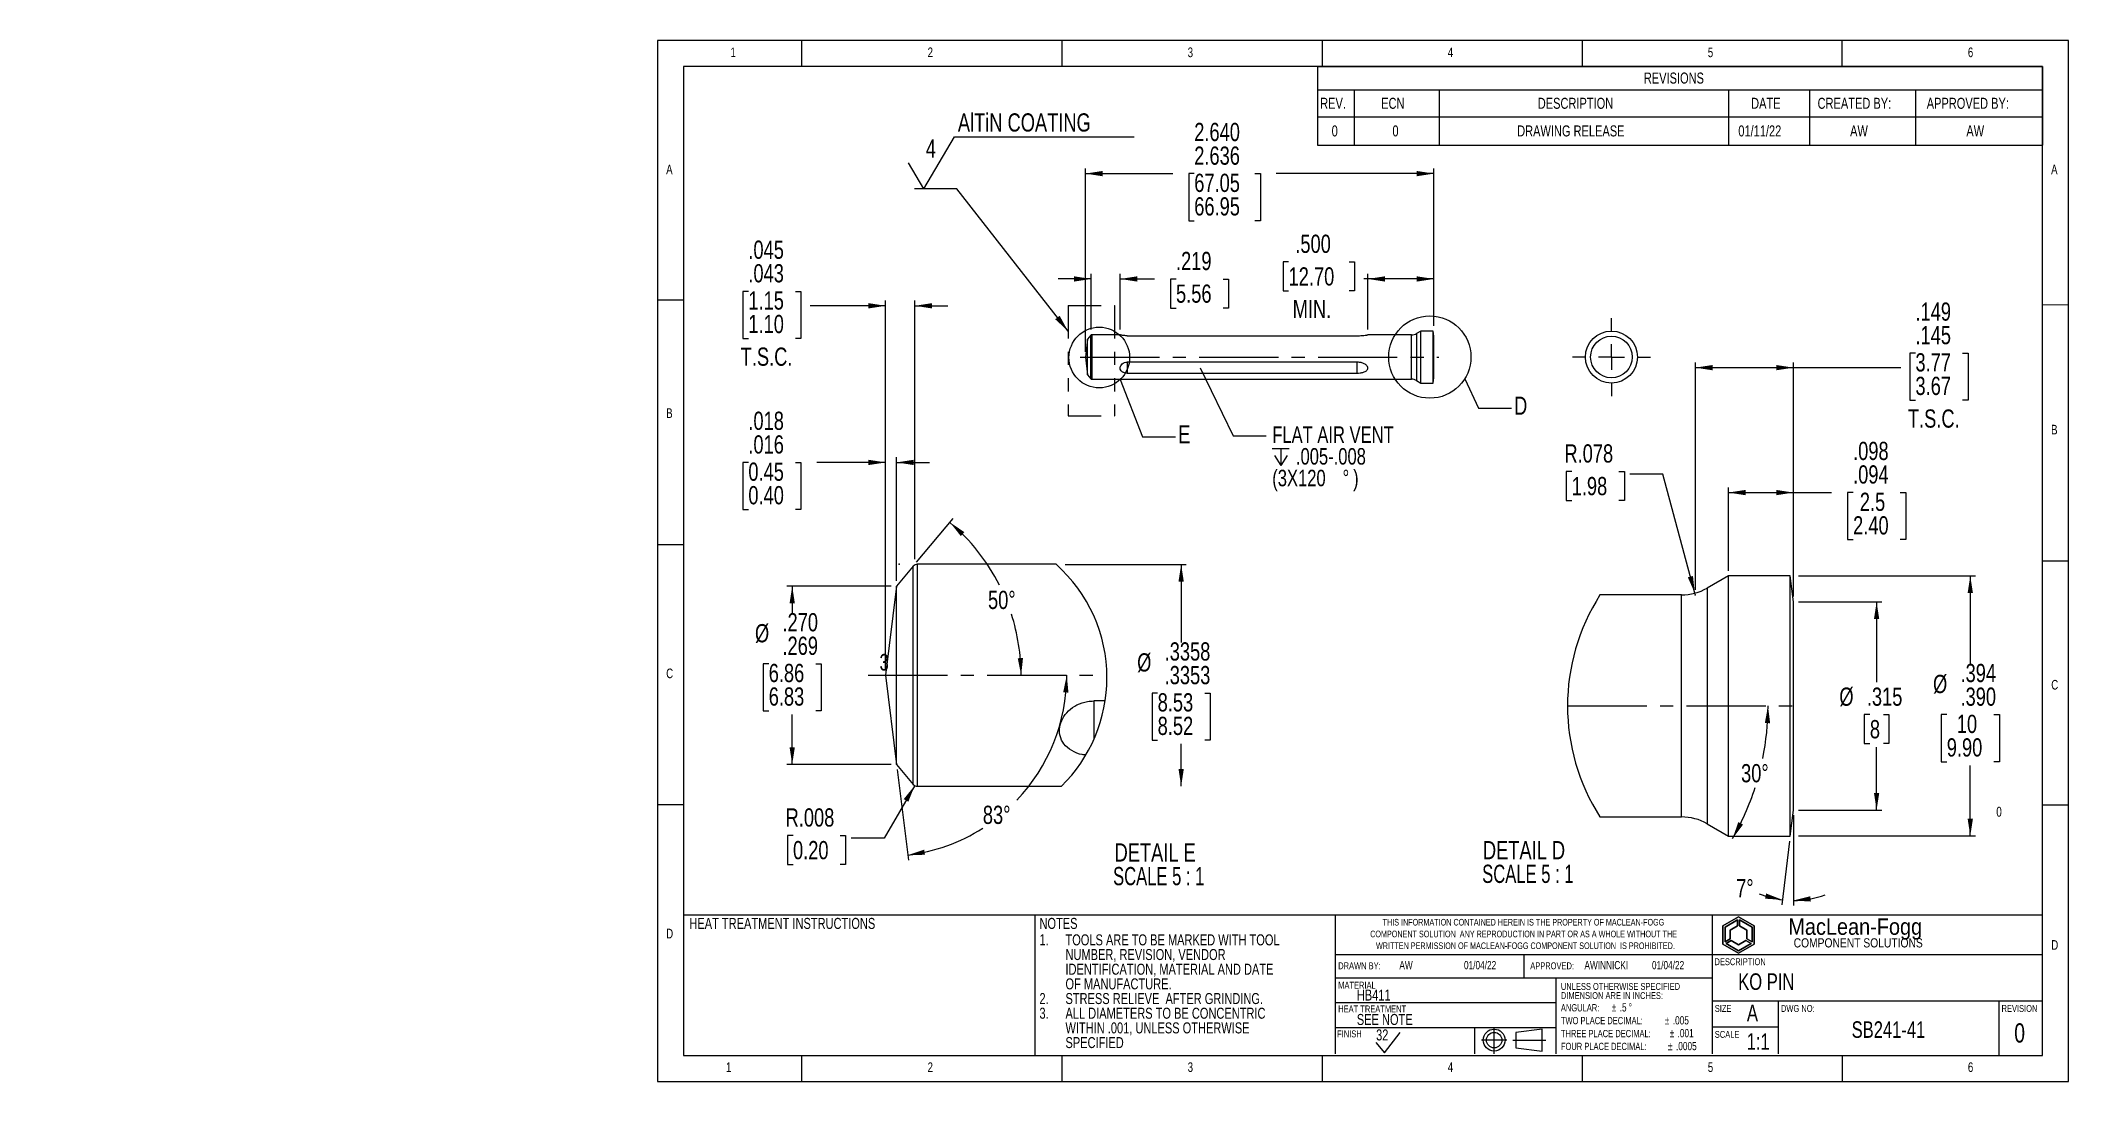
# Model space of a CAD drawing. Extents: x -4.2 to 11.2, y 0.1 to 8.
import ezdxf

# ---------------------------------------------------------------- set-up
doc = ezdxf.new("R2010")
doc.units = 0
doc.header["$PDSIZE"] = -1
for name, pattern in [('SLD-CENTER', [0.75, 0.6, -0.05, 0.05, -0.05]), ('SLD-PHANTOM', [0.5, 0.25, -0.05, 0.05, -0.05, 0.05, -0.05]), ('SLD-SOLID', [0])]:
    doc.linetypes.add(name, pattern=pattern)
doc.layers.get('0').update_dxf_attribs({"linetype": 'CONTINUOUS'})
doc.layers.add('DIM', color=7, linetype='SLD-SOLID')
doc.layers.add('FORMAT', color=7, linetype='SLD-SOLID')
doc.styles.add('SLDTEXTSTYLE0', font='TXT', dxfattribs={"width": 0.75})
doc.styles.add('SLDTEXTSTYLE1', font='TXT', dxfattribs={"width": 0.91})
doc.styles.add('SLDTEXTSTYLE2', font='TXT', dxfattribs={"width": 0.84})
doc.styles.add('SLDTEXTSTYLE3', font='TXT', dxfattribs={"width": 0.681818})
doc.dimstyles.new('SLDDIMSTYLE0', dxfattribs={"dimtxt": 0.137795, "dimasz": 0.13, "dimexe": 0, "dimexo": 0.0625, "dimgap": 0.034449, "dimtad": 0, "dimtih": 1, "dimtoh": 1, "dimdec": 3, "dimrnd": 1e-09, "dimzin": 12, "dimtxsty": 'SLDTEXTSTYLE0', "dimsah": 1, "dimcen": 0.09, "dimazin": 3, "dimlim": 1, "dimtp": 0.001969, "dimtm": 0.001969, "dimtfac": 1, "dimtdec": 3, "dimtofl": 0, "dimtmove": 0, "dimatfit": 3, "dimtolj": 1, "dimtzin": 12})
doc.dimstyles.new('SLDDIMSTYLE1', dxfattribs={"dimtxt": 0.137795, "dimasz": 0.13, "dimexe": 0, "dimexo": 0.0625, "dimgap": 0.034449, "dimtad": 0, "dimtih": 1, "dimtoh": 1, "dimdec": 3, "dimrnd": 1e-09, "dimzin": 4, "dimtxsty": 'SLDTEXTSTYLE0', "dimsah": 1, "dimcen": 0.09, "dimazin": 3, "dimtfac": 1, "dimtdec": 3, "dimtofl": 0, "dimtmove": 0, "dimatfit": 3, "dimtolj": 1, "dimtzin": 12})
doc.dimstyles.new('SLDDIMSTYLE10', dxfattribs={"dimtxt": 0.137795, "dimasz": 0.13, "dimexe": 0, "dimexo": 0.0625, "dimgap": 0.034449, "dimtad": 0, "dimtih": 1, "dimtoh": 1, "dimdec": 4, "dimlfac": 0.2, "dimzin": 12, "dimtxsty": 'SLDTEXTSTYLE0', "dimsah": 1, "dimcen": 0.09, "dimazin": 3, "dimtfac": 1, "dimtofl": 0, "dimtmove": 0, "dimatfit": 3, "dimtolj": 1, "dimtzin": 12})
doc.dimstyles.new('SLDDIMSTYLE11', dxfattribs={"dimtxt": 0.137795, "dimasz": 0.13, "dimexe": 0, "dimexo": 0.0625, "dimgap": 0.034449, "dimtad": 0, "dimtih": 1, "dimtoh": 1, "dimdec": 3, "dimlfac": 0.2, "dimrnd": 1e-09, "dimzin": 12, "dimtxsty": 'SLDTEXTSTYLE0', "dimsah": 1, "dimcen": 0.09, "dimazin": 3, "dimlim": 1, "dimtp": 0.001, "dimtm": 0.001, "dimtfac": 1, "dimtdec": 3, "dimtmove": 0, "dimatfit": 3, "dimtolj": 1, "dimtzin": 0})
doc.dimstyles.new('SLDDIMSTYLE12', dxfattribs={"dimtxt": 0.137795, "dimasz": 0.13, "dimexe": 0, "dimexo": 0.0625, "dimgap": 0.034449, "dimtad": 0, "dimtih": 1, "dimtoh": 1, "dimdec": 3, "dimlfac": 0.2, "dimrnd": 1e-09, "dimzin": 12, "dimtxsty": 'SLDTEXTSTYLE0', "dimsah": 1, "dimcen": 0.09, "dimazin": 3, "dimlim": 1, "dimtp": 0.001, "dimtm": 0.001, "dimtfac": 1, "dimtdec": 3, "dimtmove": 0, "dimatfit": 3, "dimtolj": 1, "dimtzin": 4})
doc.dimstyles.new('SLDDIMSTYLE13', dxfattribs={"dimtxt": 0.137795, "dimasz": 0.13, "dimexe": 0, "dimexo": 0.0625, "dimgap": 0.034449, "dimtad": 0, "dimtih": 1, "dimtoh": 1, "dimdec": 3, "dimlfac": 0.2, "dimrnd": 1e-09, "dimzin": 4, "dimtxsty": 'SLDTEXTSTYLE0', "dimsah": 1, "dimcen": 0.09, "dimazin": 3, "dimlim": 1, "dimtm": 0.001, "dimtfac": 1, "dimtdec": 3, "dimtofl": 0, "dimtmove": 0, "dimatfit": 3, "dimtolj": 1, "dimtzin": 12})
doc.dimstyles.new('SLDDIMSTYLE14', dxfattribs={"dimtxt": 0.125, "dimasz": 0.13, "dimexe": 0, "dimexo": 0.0625, "dimgap": 0.03125, "dimtad": 0, "dimtih": 1, "dimtoh": 1, "dimdec": 3, "dimlfac": 0.2, "dimrnd": 1e-09, "dimzin": 12, "dimtxsty": 'SLDTEXTSTYLE0', "dimblk1": 'NONE', "dimblk2": 'NONE', "dimsah": 1, "dimcen": 0.09, "dimazin": 3, "dimtfac": 1, "dimtdec": 3, "dimtofl": 0, "dimtmove": 0, "dimatfit": 3, "dimtolj": 1, "dimtzin": 12})
doc.dimstyles.new('SLDDIMSTYLE15', dxfattribs={"dimtxt": 0.137795, "dimasz": 0.13, "dimexe": 0, "dimexo": 0.0625, "dimgap": 0.034449, "dimtad": 0, "dimtih": 1, "dimtoh": 1, "dimdec": 4, "dimlfac": 0.2, "dimrnd": 1e-09, "dimzin": 12, "dimtxsty": 'SLDTEXTSTYLE0', "dimsah": 1, "dimcen": 0.09, "dimazin": 3, "dimlim": 1, "dimtm": 0.0005, "dimtfac": 1, "dimtdec": 4, "dimtofl": 0, "dimtmove": 0, "dimatfit": 3, "dimtolj": 1, "dimtzin": 12})
doc.dimstyles.new('SLDDIMSTYLE16', dxfattribs={"dimtxt": 0.137795, "dimasz": 0.13, "dimexe": 0, "dimexo": 0.0625, "dimgap": 0.034449, "dimtad": 0, "dimtih": 1, "dimtoh": 1, "dimdec": 3, "dimlfac": 0.2, "dimrnd": 1e-09, "dimzin": 12, "dimtxsty": 'SLDTEXTSTYLE0', "dimsah": 1, "dimcen": 0, "dimazin": 3, "dimtfac": 1, "dimtdec": 3, "dimtofl": 0, "dimtmove": 0, "dimatfit": 3, "dimtolj": 1, "dimtzin": 12})
doc.dimstyles.new('SLDDIMSTYLE2', dxfattribs={"dimtxt": 0.137795, "dimasz": 0.13, "dimexe": 0, "dimexo": 0.0625, "dimgap": 0.034449, "dimtad": 0, "dimtih": 1, "dimtoh": 1, "dimdec": 3, "dimrnd": 1e-09, "dimzin": 12, "dimtxsty": 'SLDTEXTSTYLE0', "dimsah": 1, "dimcen": 0.09, "dimazin": 3, "dimtfac": 1, "dimtdec": 3, "dimtmove": 0, "dimatfit": 3, "dimtolj": 1, "dimtzin": 12})
doc.dimstyles.new('SLDDIMSTYLE3', dxfattribs={"dimtxt": 0.18, "dimasz": 0.04, "dimexe": 0, "dimexo": 0.0625, "dimgap": 0, "dimtad": 0, "dimtih": 1, "dimtoh": 1, "dimdec": 0, "dimrnd": 1e-09, "dimzin": 0, "dimtxsty": 'STANDARD', "dimblk1": 'DOT', "dimblk2": 'DOT', "dimsah": 1, "dimcen": 0.09, "dimazin": 3, "dimtfac": 0.04, "dimtdec": 0, "dimtofl": 0, "dimtmove": 0, "dimatfit": 3, "dimtolj": 1, "dimtzin": 0})
doc.dimstyles.new('SLDDIMSTYLE4', dxfattribs={"dimtxt": 0.18, "dimasz": 0.13, "dimexe": 0, "dimexo": 0.0625, "dimgap": 0, "dimtad": 0, "dimtih": 1, "dimtoh": 1, "dimdec": 0, "dimrnd": 1e-09, "dimzin": 0, "dimtxsty": 'STANDARD', "dimblk1": 'NONE', "dimblk2": 'NONE', "dimsah": 1, "dimcen": 0.09, "dimazin": 3, "dimtfac": 0.13, "dimtdec": 0, "dimtofl": 0, "dimtmove": 0, "dimatfit": 3, "dimtolj": 1, "dimtzin": 0})
doc.dimstyles.new('SLDDIMSTYLE5', dxfattribs={"dimtxt": 0.18, "dimasz": 0.13, "dimexe": 0, "dimexo": 0.0625, "dimgap": 0, "dimtad": 0, "dimtih": 1, "dimtoh": 1, "dimdec": 0, "dimrnd": 1e-09, "dimzin": 0, "dimtxsty": 'STANDARD', "dimsah": 1, "dimcen": 0.09, "dimazin": 3, "dimtfac": 0.13, "dimtdec": 0, "dimtofl": 0, "dimtmove": 0, "dimatfit": 3, "dimtolj": 1, "dimtzin": 0})
doc.dimstyles.new('SLDDIMSTYLE6', dxfattribs={"dimtxt": 0.137795, "dimasz": 0.13, "dimexe": 0, "dimexo": 0.0625, "dimgap": 0.034449, "dimtad": 0, "dimtih": 1, "dimtoh": 1, "dimdec": 3, "dimlfac": 0.2, "dimrnd": 1e-09, "dimzin": 12, "dimtxsty": 'SLDTEXTSTYLE0', "dimsah": 1, "dimcen": 0.09, "dimazin": 3, "dimlim": 1, "dimtm": 0.004, "dimtfac": 1, "dimtdec": 3, "dimtofl": 0, "dimtmove": 0, "dimatfit": 3, "dimtolj": 1, "dimtzin": 12})
doc.dimstyles.new('SLDDIMSTYLE7', dxfattribs={"dimtxt": 0.137795, "dimasz": 0.13, "dimexe": 0, "dimexo": 0.0625, "dimgap": 0.034449, "dimtad": 0, "dimtih": 1, "dimtoh": 1, "dimdec": 3, "dimlfac": 0.2, "dimrnd": 1e-09, "dimzin": 12, "dimtxsty": 'SLDTEXTSTYLE0', "dimsah": 1, "dimcen": 0.09, "dimazin": 3, "dimlim": 1, "dimtm": 0.003937, "dimtfac": 1, "dimtdec": 3, "dimtofl": 0, "dimtmove": 0, "dimatfit": 3, "dimtolj": 1, "dimtzin": 4})
doc.dimstyles.new('SLDDIMSTYLE8', dxfattribs={"dimtxt": 0.137795, "dimasz": 0.13, "dimexe": 0, "dimexo": 0.0625, "dimgap": 0.034449, "dimtad": 0, "dimtih": 1, "dimtoh": 1, "dimdec": 3, "dimlfac": 0.2, "dimrnd": 1e-09, "dimzin": 12, "dimtxsty": 'SLDTEXTSTYLE0', "dimsah": 1, "dimcen": 0, "dimazin": 3, "dimtfac": 1, "dimtdec": 3, "dimtofl": 0, "dimtmove": 0, "dimatfit": 3, "dimtolj": 1, "dimtzin": 12})
doc.dimstyles.new('SLDDIMSTYLE9', dxfattribs={"dimtxt": 0.137795, "dimasz": 0.13, "dimexe": 0, "dimexo": 0.0625, "dimgap": 0.034449, "dimtad": 0, "dimtih": 1, "dimtoh": 1, "dimdec": 3, "dimlfac": 0.2, "dimrnd": 1e-09, "dimzin": 12, "dimtxsty": 'SLDTEXTSTYLE0', "dimsah": 1, "dimcen": 0.09, "dimazin": 3, "dimtfac": 1, "dimtdec": 3, "dimtofl": 0, "dimtmove": 0, "dimatfit": 3, "dimtolj": 1, "dimtzin": 12})

msp = doc.modelspace()

# ---------------------------------------------------------------- texts
at = {"color": 7, "linetype": 'CONTINUOUS'}
for s, insert, char_height, attachment_point, style in [('1', (1.05168, 7.95589), 0.07292, 1, 'SLDTEXTSTYLE0'), ('2', (2.54384, 7.95589), 0.07292, 1, 'SLDTEXTSTYLE0'), ('3', (4.51235, 7.95589), 0.07292, 1, 'SLDTEXTSTYLE0'), ('4', (6.48085, 7.95589), 0.07292, 1, 'SLDTEXTSTYLE0'), ('5', (8.44935, 7.95589), 0.07292, 1, 'SLDTEXTSTYLE0'), ('6', (10.41786, 7.95589), 0.07292, 1, 'SLDTEXTSTYLE0'), ('A', (0.56497, 7.07006), 0.07292, 1, 'SLDTEXTSTYLE0'), ('A', (11.04778, 7.07006), 0.07292, 1, 'SLDTEXTSTYLE0'), ('B', (0.56497, 5.22621), 0.07292, 1, 'SLDTEXTSTYLE0'), ('B', (11.04778, 5.10156), 0.07292, 1, 'SLDTEXTSTYLE0'), ('C', (0.56497, 3.2577), 0.07292, 1, 'SLDTEXTSTYLE0'), ('C', (11.0488, 3.1717), 0.07292, 1, 'SLDTEXTSTYLE0'), ('0', (10.65388, 2.21208), 0.075, 2, 'SLDTEXTSTYLE0'), ('D', (0.56497, 1.2892), 0.07292, 1, 'SLDTEXTSTYLE0'), ('MacLean-Fogg', (9.05881, 1.36712), 0.12375, 1, 'SLDTEXTSTYLE1'), ('COMPONENT SOLUTIONS', (9.09904, 1.21719), 0.0693, 1, 'SLDTEXTSTYLE2'), ('D', (11.0488, 1.2032), 0.07292, 1, 'SLDTEXTSTYLE0'), ('DRAWN BY:', (5.65173, 1.03486), 0.052083, 1, 'SLDTEXTSTYLE0'), ('AW', (6.11459, 1.04522), 0.0625, 1, 'SLDTEXTSTYLE0'), ('01/04/22', (6.6038, 1.04522), 0.0625, 1, 'SLDTEXTSTYLE0'), ('APPROVED:', (7.10533, 1.03486), 0.052083, 1, 'SLDTEXTSTYLE0'), ('AWINNICKI', (7.5154, 1.04522), 0.0625, 1, 'SLDTEXTSTYLE0'), ('01/04/22', (8.0265, 1.04522), 0.0625, 1, 'SLDTEXTSTYLE0'), ('DESCRIPTION', (8.49986, 1.0658), 0.0520833, 1, 'SLDTEXTSTYLE0'), ('KO PIN', (8.67946, 0.95173), 0.125, 1, 'SLDTEXTSTYLE0'), ('MATERIAL', (5.65173, 0.88834), 0.052083, 1, 'SLDTEXTSTYLE0'), ('HB411', (5.79266, 0.82931), 0.083333, 1, 'SLDTEXTSTYLE0'), ('HEAT TREATMENT', (5.65173, 0.7089), 0.0520833, 1, 'SLDTEXTSTYLE0'), ('SEE NOTE', (5.79265, 0.64465), 0.083333, 1, 'SLDTEXTSTYLE0'), ('SIZE', (8.50219, 0.71231), 0.052083, 1, 'SLDTEXTSTYLE0'), ('A', (8.74539, 0.71502), 0.125, 1, 'SLDTEXTSTYLE0'), ('REVISION', (10.6727, 0.71231), 0.052083, 1, 'SLDTEXTSTYLE0'), ('FINISH', (5.64347, 0.52016), 0.052083, 1, 'SLDTEXTSTYLE0'), ('32', (5.93846, 0.52772), 0.083333, 1, 'SLDTEXTSTYLE0'), ('SCALE', (8.50218, 0.51632), 0.052083, 1, 'SLDTEXTSTYLE0'), ('1:1', (8.74386, 0.49832), 0.125, 1, 'SLDTEXTSTYLE0'), ('SB241-41', (9.81671, 0.58902), 0.125, 2, 'SLDTEXTSTYLE0'), ('0', (10.76881, 0.57389), 0.14583, 1, 'SLDTEXTSTYLE0'), ('1', (1.01809, 0.27872), 0.07292, 1, 'SLDTEXTSTYLE0'), ('2', (2.54384, 0.27872), 0.07292, 1, 'SLDTEXTSTYLE0'), ('3', (4.51235, 0.27872), 0.07292, 1, 'SLDTEXTSTYLE0'), ('4', (6.48085, 0.27872), 0.07292, 1, 'SLDTEXTSTYLE0'), ('5', (8.44935, 0.27872), 0.07292, 1, 'SLDTEXTSTYLE0'), ('6', (10.41786, 0.27872), 0.07292, 1, 'SLDTEXTSTYLE0')]:
    msp.add_mtext(s, dxfattribs=dict(at, insert=insert, char_height=char_height, attachment_point=attachment_point, style=style))
at = {"color": 7, "linetype": 'SLD-SOLID', "char_height": 0.1378, "attachment_point": 1, "style": 'SLDTEXTSTYLE0'}
for s, insert in [('D', (6.98315, 5.31515)), ('E', (4.44039, 5.09811))]:
    msp.add_mtext(s, dxfattribs=dict(at, insert=insert))
at = {"layer": 'DIM', "attachment_point": 1, "style": 'SLDTEXTSTYLE0'}
for s, insert, char_height in [('HEAT TREATMENT INSTRUCTIONS', (0.7407, 1.37134), 0.0833333), ('NOTES', (3.39049, 1.37134), 0.083333)]:
    msp.add_mtext(s, dxfattribs=dict(at, insert=insert, char_height=char_height))
at = {"layer": 'FORMAT', "insert": (9.00279, 0.71231), "char_height": 0.052083, "attachment_point": 1, "style": 'SLDTEXTSTYLE0'}
msp.add_mtext('DWG NO:', dxfattribs=at)

# ---------------------------------------------------------------- blocks, each defined once
blk = doc.blocks.new('SW_NOTE_0')
at = {"color": 0, "linetype": 'CONTINUOUS', "attachment_point": 1, "style": 'SLDTEXTSTYLE0'}
for s, insert, char_height in [('UNLESS OTHERWISE SPECIFIED', (0, 0.067), 0.05208), ('ANGULAR:', (0, -0.093), 0.055), ('DIMENSION ARE IN INCHES:', (0, -0.002), 0.05208), ('%%p', (0.385, -0.086), 0.0625), ('.5', (0.445, -0.086), 0.0625), ('%%d', (0.513, -0.086), 0.0625), ('TWO PLACE DECIMAL:', (0, -0.19), 0.055), ('THREE PLACE DECIMAL:', (0, -0.288), 0.055), ('%%p', (0.787, -0.184), 0.0625), ('%%p', (0.823, -0.281), 0.0625), ('.005', (0.847, -0.184), 0.0625), ('.001', (0.883, -0.281), 0.0625), ('FOUR PLACE DECIMAL:', (0, -0.385), 0.055), ('%%p', (0.81, -0.379), 0.0625), ('.0005', (0.871, -0.379), 0.0625)]:
    blk.add_mtext(s, dxfattribs=dict(at, insert=insert, char_height=char_height))
blk = doc.blocks.new('SW_NOTE_0_1')
at = {"color": 0, "linetype": 'CONTINUOUS', "char_height": 0.05, "attachment_point": 2, "style": 'SLDTEXTSTYLE0'}
for s, insert in [('THIS INFORMATION CONTAINED HEREIN IS THE PROPERTY OF MACLEAN-FOGG', (1.217, 0.064)), ('COMPONENT SOLUTION  ANY REPRODUCTION IN PART OR AS A WHOLE WITHOUT THE', (1.218, -0.025)), ('WRITTEN PERMISSION OF MACLEAN-FOGG COMPONENT SOLUTION  IS PROHIBITED.', (1.232, -0.114))]:
    blk.add_mtext(s, dxfattribs=dict(at, insert=insert))
blk = doc.blocks.new('SW_NOTE_0_2')
at = {"layer": 'DIM', "color": 0, "attachment_point": 1, "style": 'SLDTEXTSTYLE0'}
for s, insert, char_height in [('1.', (-0.197, 0.107), 0.0833), ('TOOLS ARE TO BE MARKED WITH TOOL', (0, 0.107), 0.08333), ('NUMBER, REVISION, VENDOR', (0, -0.004), 0.08333), ('IDENTIFICATION, MATERIAL AND DATE', (0, -0.115), 0.08333), ('OF MANUFACTURE.', (0, -0.226), 0.08333), ('3.', (-0.197, -0.448), 0.0833), ('2.', (-0.197, -0.337), 0.0833), ('ALL DIAMETERS TO BE CONCENTRIC', (0, -0.448), 0.08333), ('STRESS RELIEVE  AFTER GRINDING.', (0, -0.337), 0.08333), ('WITHIN .001, UNLESS OTHERWISE', (0, -0.559), 0.08333), ('SPECIFIED', (0, -0.67), 0.0833)]:
    blk.add_mtext(s, dxfattribs=dict(at, insert=insert, char_height=char_height))
blk = doc.blocks.new('SW_TABLEANNOTATION_0')
at = {"color": 0, "linetype": 'SLD-SOLID'}
for p, q in [((0, 0), (0, -0.177)), ((0, 0), (0.278, 0)), ((0.278, 0), (0.921, 0)), ((0.921, 0), (3.112, 0)), ((3.112, 0), (3.726, 0)), ((3.726, 0), (4.526, 0)), ((4.526, 0), (5.488, 0)), ((5.488, 0), (5.488, -0.177)), ((0, -0.177), (0, -0.381)), ((0, -0.177), (0.278, -0.177)), ((0.278, -0.177), (0.278, -0.381)), ((0.278, -0.177), (0.921, -0.177)), ((0.921, -0.177), (0.921, -0.381)), ((0.921, -0.177), (3.112, -0.177)), ((3.112, -0.177), (3.112, -0.381)), ((3.112, -0.177), (3.726, -0.177)), ((3.726, -0.177), (3.726, -0.381)), ((3.726, -0.177), (4.526, -0.177)), ((4.526, -0.177), (4.526, -0.381)), ((4.526, -0.177), (5.488, -0.177)), ((5.488, -0.177), (5.488, -0.381)), ((0, -0.381), (0.278, -0.381)), ((0, -0.381), (0, -0.595)), ((0.278, -0.381), (0.921, -0.381)), ((0.278, -0.381), (0.278, -0.595)), ((0.921, -0.381), (3.112, -0.381)), ((0.921, -0.381), (0.921, -0.595)), ((3.112, -0.381), (3.726, -0.381)), ((3.112, -0.381), (3.112, -0.595)), ((3.726, -0.381), (4.526, -0.381)), ((3.726, -0.381), (3.726, -0.595)), ((4.526, -0.381), (5.488, -0.381)), ((4.526, -0.381), (4.526, -0.595)), ((5.488, -0.381), (5.488, -0.595)), ((0, -0.595), (0.278, -0.595)), ((0.278, -0.595), (0.921, -0.595)), ((0.921, -0.595), (3.112, -0.595)), ((3.112, -0.595), (3.726, -0.595)), ((3.726, -0.595), (4.526, -0.595)), ((4.526, -0.595), (5.488, -0.595))]:
    blk.add_line(p, q, dxfattribs=at)
at = {"color": 0, "linetype": 'SLD-SOLID', "attachment_point": 1, "style": 'SLDTEXTSTYLE0'}
for s, insert, char_height in [('REVISIONS', (2.471, -0.045), 0.0833), ('REV.', (0.021, -0.236), 0.0833), ('ECN', (0.483, -0.236), 0.0833), ('DESCRIPTION', (1.668, -0.236), 0.08333), ('DATE', (3.283, -0.236), 0.0833), ('CREATED BY:', (3.786, -0.236), 0.08333), ('APPROVED BY:', (4.612, -0.236), 0.08333), ('0', (0.108, -0.445), 0.0833), ('0', (0.568, -0.445), 0.0833), ('DRAWING RELEASE', (1.512, -0.445), 0.08333), ('01/11/22', (3.186, -0.445), 0.0833), ('AW', (4.032, -0.445), 0.0833), ('AW', (4.912, -0.445), 0.0833)]:
    blk.add_mtext(s, dxfattribs=dict(at, insert=insert, char_height=char_height))
blk = doc.blocks.new('_D')
at = {"color": 7, "linetype": 'SLD-SOLID'}
for p, q in [((3.738, 5.654), (3.738, 7.041)), ((3.738, 7.002), (4.4, 7.002)), ((4.562, 7.002), (4.52, 7.002)), ((4.52, 7.002), (4.52, 6.645)), ((5.021, 7.002), (5.063, 7.002)), ((5.063, 7.002), (5.063, 6.645)), ((6.376, 7.002), (5.183, 7.002)), ((6.376, 5.851), (6.376, 7.041)), ((4.52, 6.645), (4.562, 6.645)), ((5.063, 6.645), (5.021, 6.645))]:
    blk.add_line(p, q, dxfattribs=at)
for points in [[(3.738, 7.002), (3.868, 6.982), (3.868, 7.022)], [(6.376, 7.002), (6.246, 7.022), (6.246, 6.982)]]:
    blk.add_solid(points, dxfattribs=at)
at = {"color": 7, "linetype": 'SLD-SOLID', "char_height": 0.1378, "attachment_point": 1, "style": 'SLDTEXTSTYLE0'}
for s, insert in [('2.640', (4.562, 7.386)), ('2.636', (4.562, 7.207)), ('67.05', (4.562, 7.001)), ('66.95', (4.562, 6.823))]:
    blk.add_mtext(s, dxfattribs=dict(at, insert=insert))
blk = doc.blocks.new('_D_1')
at = {"color": 7, "linetype": 'SLD-SOLID'}
for p, q in [((5.276, 6.335), (5.234, 6.335)), ((5.234, 6.335), (5.234, 6.116)), ((5.734, 6.335), (5.776, 6.335)), ((5.776, 6.335), (5.776, 6.116)), ((5.876, 6.205), (5.846, 6.205)), ((5.876, 5.822), (5.876, 6.244)), ((6.376, 6.205), (5.876, 6.205)), ((6.376, 5.851), (6.376, 6.244)), ((5.234, 6.116), (5.276, 6.116)), ((5.776, 6.116), (5.734, 6.116))]:
    blk.add_line(p, q, dxfattribs=at)
for points in [[(5.876, 6.205), (6.006, 6.185), (6.006, 6.225)], [(6.376, 6.205), (6.246, 6.225), (6.246, 6.185)]]:
    blk.add_solid(points, dxfattribs=at)
at = {"color": 7, "linetype": 'SLD-SOLID', "char_height": 0.1378, "attachment_point": 1, "style": 'SLDTEXTSTYLE0'}
for s, insert in [('.500', (5.327, 6.54)), ('12.70', (5.276, 6.293)), ('MIN.', (5.307, 6.047))]:
    blk.add_mtext(s, dxfattribs=dict(at, insert=insert))
blk = doc.blocks.new('_D_2')
at = {"color": 7, "linetype": 'SLD-SOLID'}
for p, q in [((3.782, 6.205), (3.532, 6.205)), ((3.782, 5.822), (3.782, 6.244)), ((4.001, 5.822), (4.001, 6.244)), ((4.001, 6.205), (4.261, 6.205)), ((4.424, 6.204), (4.382, 6.204)), ((4.382, 6.204), (4.382, 5.985)), ((4.78, 6.204), (4.822, 6.204)), ((4.822, 6.204), (4.822, 5.985)), ((4.382, 5.985), (4.424, 5.985)), ((4.822, 5.985), (4.78, 5.985))]:
    blk.add_line(p, q, dxfattribs=at)
for points in [[(3.782, 6.205), (3.652, 6.225), (3.652, 6.185)], [(4.001, 6.205), (4.131, 6.185), (4.131, 6.225)]]:
    blk.add_solid(points, dxfattribs=at)
at = {"color": 7, "linetype": 'SLD-SOLID', "char_height": 0.1378, "attachment_point": 1, "style": 'SLDTEXTSTYLE0'}
for s, insert in [('.219', (4.424, 6.41)), ('5.56', (4.424, 6.163))]:
    blk.add_mtext(s, dxfattribs=dict(at, insert=insert))
blk = doc.blocks.new('SW_SYMBOL_HOLE_DEPTH')
at = {"color": 0, "linetype": 'CONTINUOUS'}
for p, q in [((0, 34.4), (31.5, 34.4)), ((3.9, 21.9), (15.7, 3)), ((15.7, 34.4), (15.7, 3)), ((27.6, 21.9), (15.7, 3))]:
    blk.add_line(p, q, dxfattribs=at)
blk = doc.blocks.new('SW_NOTE_0_3')
at = {"color": 0, "linetype": 'CONTINUOUS', "xscale": 0.00405556640625, "yscale": 0.00405556640625, "zscale": 0.00405556640625}
blk.add_blockref('SW_SYMBOL_HOLE_DEPTH', (0.045, -0.236), dxfattribs=at)
at = {"color": 0, "linetype": 'CONTINUOUS', "char_height": 0.125, "attachment_point": 1, "style": 'SLDTEXTSTYLE0'}
for s, insert in [('FLAT AIR VENT', (0.045, 0.072)), ('.005-.008', (0.224, -0.092)), ('(3X120', (0.045, -0.256)), ('%%d', (0.577, -0.256)), (')', (0.657, -0.256))]:
    blk.add_mtext(s, dxfattribs=dict(at, insert=insert))
blk = doc.blocks.new('_DOT')
at = {"color": 0, "linetype": 'BYBLOCK'}
blk.add_line((-0.5, 0), (-1, 0), dxfattribs=at)
at = {"color": 0, "linetype": 'BYBLOCK', "const_width": 0.5}
blk.add_lwpolyline([(-0.25, 0, 1), (0.25, 0, 1)], format="xyb", close=True, dxfattribs=at)
blk = doc.blocks.new('_NONE')
blk = doc.blocks.new('SW_SFSYMBOL_0')
at = {"color": 0, "linetype": 'SLD-SOLID'}
for p, q in [((0.069, 0), (0.301, 0.394)), ((0.301, 0.394), (1.661, 0.394)), ((0.069, 0), (-0.047, 0.197))]:
    blk.add_line(p, q, dxfattribs=at)
at = {"color": 0, "linetype": 'CONTINUOUS', "attachment_point": 1, "style": 'SLDTEXTSTYLE0'}
for s, insert, char_height in [('AlTiN COATING', (0.327, 0.571), 0.1378), ('4', (0.084, 0.374), 0.138)]:
    blk.add_mtext(s, dxfattribs=dict(at, insert=insert, char_height=char_height))
blk = doc.blocks.new('SW_CENTERMARKSYMBOL_0')
at = {"color": 0, "linetype": 'SLD-SOLID'}
for p, q in [((0, 0.197), (0, 0.295)), ((-0.197, 0), (-0.295, 0)), ((0, 0), (-0.098, 0)), ((0, 0), (0, 0.098)), ((0, 0), (0, -0.098)), ((0, 0), (0.098, 0)), ((0.197, 0), (0.295, 0)), ((0, -0.197), (0, -0.295))]:
    blk.add_line(p, q, dxfattribs=at)
blk = doc.blocks.new('_D_3')
at = {"color": 7, "linetype": 'SLD-SOLID'}
for p, q in [((8.355, 3.854), (8.355, 5.573)), ((8.355, 5.534), (9.097, 5.534)), ((9.097, 3.802), (9.097, 5.573)), ((9.097, 5.534), (9.91, 5.534)), ((10.021, 5.643), (9.979, 5.643)), ((9.979, 5.643), (9.979, 5.287)), ((10.378, 5.643), (10.42, 5.643)), ((10.42, 5.643), (10.42, 5.287)), ((9.979, 5.287), (10.021, 5.287)), ((10.42, 5.287), (10.378, 5.287))]:
    blk.add_line(p, q, dxfattribs=at)
for points in [[(8.355, 5.534), (8.485, 5.514), (8.485, 5.554)], [(9.097, 5.534), (8.967, 5.554), (8.967, 5.514)]]:
    blk.add_solid(points, dxfattribs=at)
at = {"color": 7, "linetype": 'SLD-SOLID', "char_height": 0.1378, "attachment_point": 1, "style": 'SLDTEXTSTYLE0'}
for s, insert in [('.149', (10.021, 6.027)), ('.145', (10.021, 5.849)), ('3.77', (10.021, 5.643)), ('3.67', (10.021, 5.465)), ('T.S.C.', (9.964, 5.218))]:
    blk.add_mtext(s, dxfattribs=dict(at, insert=insert))
blk = doc.blocks.new('_D_4')
at = {"color": 7, "linetype": 'SLD-SOLID'}
for p, q in [((9.137, 3.959), (10.475, 3.959)), ((10.436, 3.959), (10.436, 3.293)), ((10.258, 2.909), (10.216, 2.909)), ((10.216, 2.909), (10.216, 2.552)), ((10.614, 2.909), (10.656, 2.909)), ((10.656, 2.909), (10.656, 2.552)), ((10.216, 2.552), (10.258, 2.552)), ((10.436, 1.991), (10.436, 2.524)), ((10.656, 2.552), (10.614, 2.552)), ((9.137, 1.991), (10.475, 1.991))]:
    blk.add_line(p, q, dxfattribs=at)
for points in [[(10.436, 3.959), (10.416, 3.829), (10.456, 3.829)], [(10.436, 1.991), (10.456, 2.121), (10.416, 2.121)]]:
    blk.add_solid(points, dxfattribs=at)
at = {"color": 7, "linetype": 'SLD-SOLID', "char_height": 0.1378, "attachment_point": 1, "style": 'SLDTEXTSTYLE0'}
for s, insert in [('.394', (10.362, 3.293)), ('%%c', (10.154, 3.21)), ('.390', (10.362, 3.114)), ('10', (10.334, 2.908)), ('9.90', (10.258, 2.73))]:
    blk.add_mtext(s, dxfattribs=dict(at, insert=insert))
blk = doc.blocks.new('_D_5')
at = {"color": 7, "linetype": 'SLD-SOLID'}
for p, q in [((8.605, 3.998), (8.605, 4.628)), ((9.097, 3.998), (9.097, 4.628)), ((8.605, 4.589), (9.097, 4.589)), ((9.097, 4.589), (9.386, 4.589)), ((9.549, 4.589), (9.507, 4.589)), ((9.507, 4.589), (9.507, 4.233)), ((9.905, 4.589), (9.947, 4.589)), ((9.947, 4.589), (9.947, 4.233)), ((9.507, 4.233), (9.549, 4.233)), ((9.947, 4.233), (9.905, 4.233))]:
    blk.add_line(p, q, dxfattribs=at)
for points in [[(8.605, 4.589), (8.735, 4.569), (8.735, 4.609)], [(9.097, 4.589), (8.967, 4.609), (8.967, 4.569)]]:
    blk.add_solid(points, dxfattribs=at)
at = {"color": 7, "linetype": 'SLD-SOLID', "char_height": 0.1378, "attachment_point": 1, "style": 'SLDTEXTSTYLE0'}
for s, insert in [('.098', (9.549, 4.973)), ('.094', (9.549, 4.795)), ('2.5', (9.6, 4.588)), ('2.40', (9.549, 4.41))]:
    blk.add_mtext(s, dxfattribs=dict(at, insert=insert))
blk = doc.blocks.new('_D_6')
at = {"color": 7, "linetype": 'SLD-SOLID'}
for p, q in [((7.419, 4.748), (7.377, 4.748)), ((7.377, 4.748), (7.377, 4.53)), ((7.776, 4.748), (7.818, 4.748)), ((7.818, 4.748), (7.818, 4.53)), ((8.11, 4.728), (7.86, 4.728)), ((8.351, 3.828), (8.11, 4.728)), ((7.377, 4.53), (7.419, 4.53)), ((7.818, 4.53), (7.776, 4.53))]:
    blk.add_line(p, q, dxfattribs=at)
blk.add_solid([(8.351, 3.828), (8.337, 3.958), (8.298, 3.948)], dxfattribs=at)
at = {"color": 7, "linetype": 'SLD-SOLID', "char_height": 0.1378, "attachment_point": 1, "style": 'SLDTEXTSTYLE0'}
for s, insert in [('R.078', (7.364, 4.954)), ('1.98', (7.419, 4.707))]:
    blk.add_mtext(s, dxfattribs=dict(at, insert=insert))
blk = doc.blocks.new('_D_7')
at = {"color": 7, "linetype": 'SLD-SOLID'}
for p, q in [((9.137, 3.762), (9.767, 3.762)), ((9.727, 3.762), (9.727, 3.155)), ((9.676, 2.909), (9.634, 2.909)), ((9.634, 2.909), (9.634, 2.69)), ((9.778, 2.909), (9.82, 2.909)), ((9.82, 2.909), (9.82, 2.69)), ((9.634, 2.69), (9.676, 2.69)), ((9.727, 2.187), (9.727, 2.662)), ((9.82, 2.69), (9.778, 2.69)), ((9.137, 2.187), (9.767, 2.187))]:
    blk.add_line(p, q, dxfattribs=at)
for points in [[(9.727, 3.762), (9.707, 3.632), (9.747, 3.632)], [(9.727, 2.187), (9.747, 2.317), (9.707, 2.317)]]:
    blk.add_solid(points, dxfattribs=at)
at = {"color": 7, "linetype": 'SLD-SOLID', "attachment_point": 1, "style": 'SLDTEXTSTYLE0'}
for s, insert, char_height in [('%%c', (9.445, 3.114), 0.1378), ('.315', (9.653, 3.114), 0.1378), ('8', (9.676, 2.868), 0.138)]:
    blk.add_mtext(s, dxfattribs=dict(at, insert=insert, char_height=char_height))
blk = doc.blocks.new('_D_8')
at = {"color": 7, "linetype": 'SLD-SOLID'}
for p, q in [((9.097, 2.148), (9.097, 1.464)), ((9.068, 1.951), (9.009, 1.469))]:
    blk.add_line(p, q, dxfattribs=at)
for start, end in [(247.8526, 263), (270, 290.6392)]:
    blk.add_arc((9.097, 2.187), 0.684, start, end, dxfattribs=at)
for points in [[(9.014, 1.508), (8.891, 1.556), (8.883, 1.517)], [(9.097, 1.503), (9.229, 1.495), (9.225, 1.535)]]:
    blk.add_solid(points, dxfattribs=at)
at = {"color": 7, "linetype": 'SLD-SOLID', "insert": (8.664, 1.665), "char_height": 0.1378, "attachment_point": 1, "style": 'SLDTEXTSTYLE0'}
blk.add_mtext('7°', dxfattribs=at)
blk = doc.blocks.new('_D_9')
at = {"color": 7, "linetype": 'SLD-SOLID'}
for start, end in [(348.5336, 0), (330, 342.0678)]:
    blk.add_arc((6.9, 2.975), 2.005, start, end, dxfattribs=at)
for points in [[(8.905, 2.975), (8.881, 2.846), (8.921, 2.844)], [(8.637, 1.972), (8.716, 2.077), (8.68, 2.096)]]:
    blk.add_solid(points, dxfattribs=at)
at = {"color": 7, "linetype": 'SLD-SOLID', "insert": (8.701, 2.535), "char_height": 0.1378, "attachment_point": 1, "style": 'SLDTEXTSTYLE0'}
blk.add_mtext('30°', dxfattribs=at)
blk = doc.blocks.new('SW_NOTE_0_4')
at = {"color": 0, "linetype": 'CONTINUOUS', "char_height": 0.1378, "attachment_point": 2}
for s, insert, style in [('DETAIL D', (0.368, 0.178), 'SLDTEXTSTYLE0'), ('SCALE 5 : 1', (0.397, -0.001), 'SLDTEXTSTYLE3')]:
    blk.add_mtext(s, dxfattribs=dict(at, insert=insert, style=style))
blk = doc.blocks.new('_D_10')
at = {"color": 7, "linetype": 'SLD-SOLID'}
for p, q in [((1.187, 4.817), (1.145, 4.817)), ((1.145, 4.817), (1.145, 4.46)), ((1.543, 4.817), (1.585, 4.817)), ((1.585, 4.817), (1.585, 4.46)), ((2.226, 4.817), (1.706, 4.817)), ((2.226, 3.246), (2.226, 4.856)), ((2.309, 3.921), (2.309, 4.856)), ((2.309, 4.817), (2.559, 4.817)), ((1.145, 4.46), (1.187, 4.46)), ((1.585, 4.46), (1.543, 4.46))]:
    blk.add_line(p, q, dxfattribs=at)
for points in [[(2.226, 4.817), (2.096, 4.837), (2.096, 4.797)], [(2.309, 4.817), (2.439, 4.797), (2.439, 4.837)]]:
    blk.add_solid(points, dxfattribs=at)
at = {"color": 7, "linetype": 'SLD-SOLID', "char_height": 0.1378, "attachment_point": 1, "style": 'SLDTEXTSTYLE0'}
for s, insert in [('.018', (1.187, 5.201)), ('.016', (1.187, 5.022)), ('0.45', (1.187, 4.816)), ('0.40', (1.187, 4.638))]:
    blk.add_mtext(s, dxfattribs=dict(at, insert=insert))
blk = doc.blocks.new('_D_11')
at = {"color": 7, "linetype": 'SLD-SOLID'}
for p, q in [((1.187, 6.111), (1.145, 6.111)), ((1.145, 6.111), (1.145, 5.755)), ((1.543, 6.111), (1.585, 6.111)), ((1.585, 6.111), (1.585, 5.755)), ((2.226, 6.002), (1.655, 6.002)), ((2.226, 3.246), (2.226, 6.041)), ((2.447, 4.086), (2.447, 6.041)), ((2.447, 6.002), (2.697, 6.002)), ((1.145, 5.755), (1.187, 5.755)), ((1.585, 5.755), (1.543, 5.755))]:
    blk.add_line(p, q, dxfattribs=at)
for points in [[(2.226, 6.002), (2.096, 6.022), (2.096, 5.982)], [(2.447, 6.002), (2.577, 5.982), (2.577, 6.022)]]:
    blk.add_solid(points, dxfattribs=at)
at = {"color": 7, "linetype": 'SLD-SOLID', "char_height": 0.1378, "attachment_point": 1, "style": 'SLDTEXTSTYLE0'}
for s, insert in [('.045', (1.187, 6.495)), ('.043', (1.187, 6.317)), ('1.15', (1.187, 6.111)), ('1.10', (1.187, 5.933)), ('T.S.C.', (1.129, 5.686))]:
    blk.add_mtext(s, dxfattribs=dict(at, insert=insert))
blk = doc.blocks.new('_D_12')
at = {"color": 7, "linetype": 'SLD-SOLID'}
for p, q in [((2.269, 3.882), (1.479, 3.882)), ((1.519, 3.882), (1.519, 3.678)), ((1.341, 3.293), (1.299, 3.293)), ((1.299, 3.293), (1.299, 2.937)), ((1.697, 3.293), (1.739, 3.293)), ((1.739, 3.293), (1.739, 2.937)), ((1.299, 2.937), (1.341, 2.937)), ((1.739, 2.937), (1.697, 2.937)), ((1.519, 2.532), (1.519, 2.909)), ((2.269, 2.532), (1.479, 2.532))]:
    blk.add_line(p, q, dxfattribs=at)
for points in [[(1.519, 3.882), (1.499, 3.752), (1.539, 3.752)], [(1.519, 2.532), (1.539, 2.662), (1.499, 2.662)]]:
    blk.add_solid(points, dxfattribs=at)
at = {"color": 7, "linetype": 'SLD-SOLID', "char_height": 0.1378, "attachment_point": 1, "style": 'SLDTEXTSTYLE0'}
for s, insert in [('%%c', (1.237, 3.594)), ('.270', (1.445, 3.677)), ('.269', (1.445, 3.499)), ('6.86', (1.341, 3.293)), ('6.83', (1.341, 3.115))]:
    blk.add_mtext(s, dxfattribs=dict(at, insert=insert))
blk = doc.blocks.new('_D_13')
at = {"color": 7, "linetype": 'SLD-SOLID', "insert": (2.18, 3.368), "char_height": 0.125, "attachment_point": 1, "style": 'SLDTEXTSTYLE0'}
blk.add_mtext('3', dxfattribs=at)
blk = doc.blocks.new('_D_14')
at = {"color": 7, "linetype": 'SLD-SOLID'}
for p, q in [((3.584, 4.046), (4.502, 4.046)), ((4.463, 4.046), (4.463, 3.456)), ((4.285, 3.072), (4.243, 3.072)), ((4.243, 3.072), (4.243, 2.715)), ((4.641, 3.072), (4.683, 3.072)), ((4.683, 3.072), (4.683, 2.715)), ((4.243, 2.715), (4.285, 2.715)), ((4.463, 2.367), (4.463, 2.687)), ((4.683, 2.715), (4.641, 2.715))]:
    blk.add_line(p, q, dxfattribs=at)
for points in [[(4.463, 4.046), (4.443, 3.916), (4.483, 3.916)], [(4.463, 2.367), (4.483, 2.497), (4.443, 2.497)]]:
    blk.add_solid(points, dxfattribs=at)
at = {"color": 7, "linetype": 'SLD-SOLID', "char_height": 0.1378, "attachment_point": 1, "style": 'SLDTEXTSTYLE0'}
for s, insert in [('%%c', (4.13, 3.373)), ('.3358', (4.338, 3.456)), ('.3353', (4.338, 3.277)), ('8.53', (4.285, 3.071)), ('8.52', (4.285, 2.893))]:
    blk.add_mtext(s, dxfattribs=dict(at, insert=insert))
blk = doc.blocks.new('_D_15')
at = {"color": 7, "linetype": 'SLD-SOLID'}
for p, q in [((2.446, 2.372), (2.215, 1.974)), ((1.525, 1.994), (1.483, 1.994)), ((1.483, 1.994), (1.483, 1.775)), ((1.881, 1.994), (1.923, 1.994)), ((1.923, 1.994), (1.923, 1.775)), ((2.215, 1.974), (1.965, 1.974)), ((1.483, 1.775), (1.525, 1.775)), ((1.923, 1.775), (1.881, 1.775))]:
    blk.add_line(p, q, dxfattribs=at)
blk.add_solid([(2.446, 2.372), (2.363, 2.27), (2.398, 2.25)], dxfattribs=at)
at = {"color": 7, "linetype": 'SLD-SOLID', "char_height": 0.1378, "attachment_point": 1, "style": 'SLDTEXTSTYLE0'}
for s, insert in [('R.008', (1.469, 2.2)), ('0.20', (1.525, 1.953))]:
    blk.add_mtext(s, dxfattribs=dict(at, insert=insert))
blk = doc.blocks.new('_D_16')
at = {"color": 7, "linetype": 'SLD-SOLID'}
blk.add_line((2.46, 4.062), (2.738, 4.393), dxfattribs=at)
for start, end in [(26.8004, 50), (0, 17.8157)]:
    blk.add_arc((1.742, 3.207), 1.509, start, end, dxfattribs=at)
for points in [[(2.713, 4.363), (2.795, 4.26), (2.822, 4.29)], [(3.252, 3.207), (3.266, 3.337), (3.226, 3.336)]]:
    blk.add_solid(points, dxfattribs=at)
at = {"color": 7, "linetype": 'SLD-SOLID', "insert": (3.001, 3.846), "char_height": 0.1378, "attachment_point": 1, "style": 'SLDTEXTSTYLE0'}
blk.add_mtext('50°', dxfattribs=at)
blk = doc.blocks.new('_D_17')
at = {"color": 7, "linetype": 'SLD-SOLID'}
blk.add_line((2.314, 2.493), (2.398, 1.807), dxfattribs=at)
for start, end in [(316.3555, 0), (277, 302.4775)]:
    blk.add_arc((2.226, 3.207), 1.371, start, end, dxfattribs=at)
for points in [[(3.597, 3.207), (3.57, 3.078), (3.61, 3.076)], [(2.393, 1.846), (2.524, 1.849), (2.518, 1.888)]]:
    blk.add_solid(points, dxfattribs=at)
at = {"color": 7, "linetype": 'SLD-SOLID', "insert": (2.962, 2.22), "char_height": 0.1378, "attachment_point": 1, "style": 'SLDTEXTSTYLE0'}
blk.add_mtext('83°', dxfattribs=at)
blk = doc.blocks.new('SW_NOTE_0_5')
at = {"color": 0, "linetype": 'CONTINUOUS', "char_height": 0.1378, "attachment_point": 2}
for s, insert, style in [('DETAIL E', (0.353, 0.178), 'SLDTEXTSTYLE0'), ('SCALE 5 : 1', (0.38, -0.001), 'SLDTEXTSTYLE3')]:
    blk.add_mtext(s, dxfattribs=dict(at, insert=insert, style=style))

# ---------------------------------------------------------------- dimensions: what is measured, and where the dimension line sits
at = {"color": 7, "linetype": 'SLD-SOLID'}
for base, p1, p2, dimstyle, picture, middle in [((6.37565, 7.00173), (3.73786, 5.61439), (6.37565, 5.81124), 'SLDDIMSTYLE0', '_D', (4.79152, 7.00173)), ((4.00105, 6.20494), (3.78205, 5.78231), (4.00105, 5.78231), 'SLDDIMSTYLE2', '_D_2', (4.60181, 6.20494)), ((2.22594, 4.8168), (2.30882, 3.88176), (2.22594, 3.20676), 'SLDDIMSTYLE11', '_D_10', (1.36507, 4.8168)), ((9.09724, 4.589), (8.60511, 3.95908), (9.09724, 3.95908), 'SLDDIMSTYLE7', '_D_5', (9.72716, 4.589))]:
    dim = msp.add_linear_dim(base=base, p1=p1, p2=p2, dimstyle=dimstyle, dxfattribs=at)
    dim.commit()
    dim.dimension.update_dxf_attribs({"geometry": picture, "text_midpoint": middle, "dimtype": 160})
for base, p1, p2, text, dimstyle, picture, middle in [((2.22594, 6.00203), (2.4469, 4.04632), (2.22594, 3.20676), '<>\\PT.S.C.', 'SLDDIMSTYLE12', '_D_11', (1.36507, 6.00203)), ((6.37565, 6.20494), (5.87565, 5.78231), (6.37565, 5.81124), '<>\\PMIN.', 'SLDDIMSTYLE1', '_D_1', (5.50541, 6.20494)), ((9.09724, 5.53388), (8.35451, 3.81439), (9.09724, 3.76223), '<>\\PT.S.C.', 'SLDDIMSTYLE6', '_D_3', (10.1996, 5.53388))]:
    dim = msp.add_linear_dim(base=base, p1=p1, p2=p2, text=text, dimstyle=dimstyle, dxfattribs=at)
    dim.commit()
    dim.dimension.update_dxf_attribs({"geometry": picture, "text_midpoint": middle, "dimtype": 160})
for center, mpoint, dimstyle, picture, middle in [((8.25001, 4.20439), (8.35095, 3.82768), 'SLDDIMSTYLE8', '_D_6', (7.59755, 4.72808)), ((2.46526, 2.40656), (2.44558, 2.37246), 'SLDDIMSTYLE16', '_D_15', (1.70321, 1.9737))]:
    dim = msp.add_radius_dim(center=center, mpoint=mpoint, dimstyle=dimstyle, dxfattribs=at)
    dim.commit()
    dim.dimension.update_dxf_attribs({"geometry": picture, "text_midpoint": middle, "dimtype": 164})
for base, line1, line2, picture, middle in [((3.23359, 3.44048), ((2.0947, 3.20676), (4.12101, 3.20676)), ((2.4351, 4.03226), (2.30882, 3.88176)), '_D_16', (3.13955, 3.77793)), ((8.92507, 1.52519), ((9.07307, 1.99057), (9.09724, 2.18742)), ((9.09724, 2.18742), (9.09724, 3.76223)), '_D_8', (8.75163, 1.59687)), ((2.68883, 1.9167), ((2.30882, 2.53176), (2.22594, 3.20676)), ((2.0947, 3.20676), (4.12101, 3.20676)), '_D_17', (3.10046, 2.15143)), ((8.73254, 2.16037), ((8.60511, 1.99057), (8.44501, 2.08301)), ((9.17598, 2.97482), (-4.17048, 2.97482)), '_D_9', (8.83999, 2.46686))]:
    dim = msp.add_angular_dim_2l(base=base, line1=line1, line2=line2, dimstyle='SLDDIMSTYLE10', dxfattribs=at)
    dim.commit()
    dim.dimension.update_dxf_attribs({"geometry": picture, "text_midpoint": middle, "dimtype": 162})
for base, p1, p2, dimstyle, picture, middle in [((4.46307, 2.36719), (3.54502, 4.04632), (2.46526, 2.36719), 'SLDDIMSTYLE15', '_D_14', (4.46307, 3.07175)), ((1.51879, 3.88176), (2.30882, 2.53176), (2.30882, 3.88176), 'SLDDIMSTYLE13', '_D_12', (1.51879, 3.29324)), ((10.43582, 3.95908), (9.09724, 1.99057), (9.09724, 3.95908), 'SLDDIMSTYLE7', '_D_4', (10.43582, 2.90875)), ((9.72716, 2.18742), (9.09724, 3.76223), (9.09724, 2.18742), 'SLDDIMSTYLE9', '_D_7', (9.72716, 2.90875))]:
    dim = msp.add_linear_dim(base=base, p1=p1, p2=p2, angle=90, text='%%c<>', dimstyle=dimstyle, dxfattribs=at)
    dim.commit()
    dim.dimension.update_dxf_attribs({"geometry": picture, "text_midpoint": middle, "dimtype": 160})
dim = msp.add_linear_dim(base=(2.2259355473, 3.2067571251), p1=(2.2259355473, 3.2067571251), p2=(2.2259355473, 3.2067571251), angle=90, dimstyle='SLDDIMSTYLE14', dxfattribs=at)
dim.commit()
dim.dimension.update_dxf_attribs({"geometry": '_D_13', "text_midpoint": (2.2259355473, 3.2067571251), "dimtype": 160})

# ---------------------------------------------------------------- linework, layer by layer
at = {"color": 7, "linetype": 'SLD-SOLID'}
for p, q in [((11.17901, 8.00833), (0.49935, 8.00833)), ((0.49935, 8.00833), (0.49935, 0.13431)), ((1.5924, 7.81148), (1.5924, 8.00833)), ((3.5609, 8.00833), (3.5609, 7.81148)), ((5.52941, 8.00833), (5.52941, 7.81148)), ((7.49791, 8.00833), (7.49791, 7.81148)), ((9.46641, 7.81148), (9.46641, 8.00833)), ((11.17901, 2.9788), (11.17901, 8.00833)), ((10.98216, 7.81148), (0.6962, 7.81148)), ((0.6962, 7.81148), (0.6962, 0.33116)), ((10.98216, 0.33116), (10.98216, 7.81148)), ((0.49935, 6.04768), (0.6962, 6.04698)), ((10.98216, 6.01069), (11.17901, 6.01)), ((3.75443, 5.74939), (3.73786, 5.61439)), ((3.77969, 5.77949), (3.75443, 5.74939)), ((3.75443, 5.61439), (3.75443, 5.74939)), ((4.00167, 5.78231), (3.78572, 5.78231)), ((4.05308, 5.77531), (5.79228, 5.77531)), ((6.20621, 5.78231), (5.87545, 5.78231)), ((6.27723, 5.81124), (6.24521, 5.79276)), ((6.37082, 5.81124), (6.27723, 5.81124)), ((6.27723, 5.61439), (6.27723, 5.81124)), ((6.37565, 5.77187), (6.37082, 5.81124)), ((6.37082, 5.61439), (6.37082, 5.81124)), ((6.37565, 5.61439), (6.37565, 5.77187)), ((3.73786, 5.61439), (3.75443, 5.47939)), ((3.75443, 5.47939), (3.75443, 5.61439)), ((5.79228, 5.57549), (4.05308, 5.57549)), ((4.05308, 5.57549), (4.05308, 5.49239)), ((5.79228, 5.57549), (5.79228, 5.49239)), ((6.27723, 5.41754), (6.27723, 5.61439)), ((6.37082, 5.41754), (6.37082, 5.61439)), ((6.37565, 5.45691), (6.37565, 5.61439)), ((3.75443, 5.47939), (3.77969, 5.44929)), ((3.78572, 5.44648), (6.20621, 5.44648)), ((4.05308, 5.49239), (5.79228, 5.49239)), ((6.24521, 5.43603), (6.27723, 5.41754)), ((6.27723, 5.41754), (6.37082, 5.41754)), ((6.37082, 5.41754), (6.37565, 5.45691)), ((0.49935, 4.19597), (0.6962, 4.19597)), ((2.4351, 4.03226), (2.30882, 3.88176)), ((3.51619, 4.04632), (2.46526, 4.04632)), ((11.17901, 4.07132), (10.98216, 4.07132)), ((2.30882, 3.88176), (2.22594, 3.20676)), ((2.30882, 3.20676), (2.30882, 3.88176)), ((8.60511, 3.95908), (8.44501, 3.86664)), ((9.07307, 3.95908), (8.60511, 3.95908)), ((8.60511, 2.97482), (8.60511, 3.95908)), ((9.09724, 3.76223), (9.07307, 3.95908)), ((9.07307, 2.97482), (9.07307, 3.95908)), ((8.25001, 3.81439), (7.63315, 3.81439)), ((9.09724, 2.97482), (9.09724, 3.76223)), ((2.22594, 3.20676), (2.30882, 2.53176)), ((2.30882, 2.53176), (2.30882, 3.20676)), ((3.88795, 3.01222), (3.80204, 3.01222)), ((3.80204, 3.01222), (3.80204, 2.7207)), ((8.60511, 1.99057), (8.60511, 2.97482)), ((9.07307, 1.99057), (9.07307, 2.97482)), ((9.09724, 2.18742), (9.09724, 2.97482)), ((11.17901, 0.13431), (11.17901, 2.9788)), ((2.30882, 2.53176), (2.4351, 2.38125)), ((2.46526, 2.36719), (3.55603, 2.36719)), ((0.6962, 2.22747), (0.49935, 2.22747)), ((9.07307, 1.99057), (9.09724, 2.18742)), ((10.98216, 2.22747), (11.17901, 2.22747)), ((7.63315, 2.13526), (8.25001, 2.13526)), ((8.44501, 2.08301), (8.60511, 1.99057)), ((8.60511, 1.99057), (9.07307, 1.99057)), ((6.00171, 0.35125), (6.11977, 0.50543)), ((6.83094, 0.34357), (6.83094, 0.53721)), ((7.19457, 0.53001), (6.99503, 0.50543)), ((6.99503, 0.50543), (6.99503, 0.38824)), ((7.19457, 0.36404), (7.19457, 0.53001)), ((0.6962, 0.33116), (10.98216, 0.33116)), ((1.5924, 0.13431), (1.5924, 0.33116)), ((3.5609, 0.33116), (3.5609, 0.13431)), ((5.52941, 0.33116), (5.52941, 0.13431)), ((5.93749, 0.42964), (6.00171, 0.35125)), ((6.92736, 0.44683), (6.73645, 0.44683)), ((6.97312, 0.44683), (7.22416, 0.44683)), ((6.99503, 0.38824), (7.19457, 0.36404)), ((7.49791, 0.33116), (7.49791, 0.13431)), ((9.46641, 0.33116), (9.46641, 0.13431)), ((0.49935, 0.13431), (11.17901, 0.13431))]:
    msp.add_line(p, q, dxfattribs=at)
at = {"color": 7, "linetype": 'SLD-PHANTOM'}
for p, q in [((3.60665, 6.00424), (3.95762, 6.00424)), ((3.60665, 6.00424), (3.60665, 5.16916)), ((3.95762, 6.00424), (3.95762, 5.16916)), ((3.60665, 5.16916), (3.95762, 5.16916))]:
    msp.add_line(p, q, dxfattribs=at)
at = {"color": 8, "linetype": 'SLD-SOLID'}
for p, q in [((3.77969, 5.44929), (3.77969, 5.77949)), ((3.78572, 5.78231), (3.78572, 5.44648)), ((6.20621, 5.61439), (6.20621, 5.78231)), ((6.24521, 5.79276), (6.24521, 5.43603)), ((6.20621, 5.44648), (6.20621, 5.61439)), ((2.4351, 2.38125), (2.4351, 4.03226)), ((2.46526, 4.04632), (2.46526, 2.36719)), ((8.44501, 3.86664), (8.44501, 2.08301)), ((8.25001, 2.97482), (8.25001, 3.81439)), ((8.25001, 2.13526), (8.25001, 2.97482)), ((0.6962, 1.39357), (5.63216, 1.39357)), ((3.35643, 1.39357), (3.35643, 0.33116)), ((5.63216, 0.34357), (5.63216, 1.39357)), ((5.63216, 1.39357), (10.98216, 1.39357)), ((8.48216, 1.39357), (8.48216, 0.34357)), ((5.63216, 1.09357), (10.98216, 1.09357)), ((7.05716, 1.09357), (7.05716, 0.91857)), ((5.63216, 0.91857), (8.48216, 0.91857)), ((7.30005, 0.91857), (7.30005, 0.34357)), ((5.63216, 0.73016), (7.30005, 0.73016)), ((8.48216, 0.74357), (10.98216, 0.74357)), ((8.98268, 0.74357), (8.98268, 0.34357)), ((10.65208, 0.74357), (10.65208, 0.33116)), ((5.63216, 0.54196), (7.30005, 0.54196)), ((6.68698, 0.34357), (6.68698, 0.54196)), ((8.98268, 0.54357), (8.48216, 0.54357))]:
    msp.add_line(p, q, dxfattribs=at)
at = {"color": 7, "linetype": 'SLD-CENTER'}
for p, q in [((3.69899, 5.61439), (6.41301, 5.61439)), ((2.0947, 3.20676), (3.90136, 3.20676)), ((7.38745, 2.97482), (9.17598, 2.97482))]:
    msp.add_line(p, q, dxfattribs=at)
at = {"color": 179, "linetype": 'SLD-SOLID'}
for p, q in [((8.68241, 1.37874), (8.56361, 1.31015)), ((8.56361, 1.31015), (8.68241, 1.37874)), ((8.68241, 1.37874), (8.56361, 1.31015)), ((8.56361, 1.31015), (8.56361, 1.17298)), ((8.56361, 1.17298), (8.56361, 1.31015)), ((8.56361, 1.31015), (8.56361, 1.17298)), ((8.57945, 1.30101), (8.67449, 1.35588)), ((8.57945, 1.30101), (8.67449, 1.35588)), ((8.57945, 1.30101), (8.67449, 1.35588)), ((8.57945, 1.19127), (8.57945, 1.30101)), ((8.57945, 1.19127), (8.57945, 1.30101)), ((8.57945, 1.19127), (8.57945, 1.30101)), ((8.67449, 1.31015), (8.61905, 1.27815)), ((8.61905, 1.27815), (8.67449, 1.31015)), ((8.67449, 1.31015), (8.61905, 1.27815)), ((8.61905, 1.27815), (8.61905, 1.21413)), ((8.61905, 1.21413), (8.61905, 1.27815)), ((8.61905, 1.27815), (8.61905, 1.21413)), ((8.67449, 1.35588), (8.67449, 1.31015)), ((8.67449, 1.31015), (8.67449, 1.35588)), ((8.67449, 1.35588), (8.67449, 1.31015)), ((8.80121, 1.31015), (8.68241, 1.37874)), ((8.68241, 1.37874), (8.80121, 1.31015)), ((8.80121, 1.31015), (8.68241, 1.37874)), ((8.69033, 1.31015), (8.69033, 1.35588)), ((8.69033, 1.35588), (8.78537, 1.30101)), ((8.69033, 1.35588), (8.78537, 1.30101)), ((8.69033, 1.31015), (8.69033, 1.35588)), ((8.69033, 1.31015), (8.69033, 1.35588)), ((8.69033, 1.35588), (8.78537, 1.30101)), ((8.74577, 1.27815), (8.69033, 1.31015)), ((8.69033, 1.31015), (8.74577, 1.27815)), ((8.74577, 1.27815), (8.69033, 1.31015)), ((8.74577, 1.21413), (8.74577, 1.27815)), ((8.74577, 1.27815), (8.74577, 1.21413)), ((8.74577, 1.21413), (8.74577, 1.27815)), ((8.78537, 1.30101), (8.78537, 1.19127)), ((8.78537, 1.30101), (8.78537, 1.19127)), ((8.78537, 1.30101), (8.78537, 1.19127)), ((8.80121, 1.17298), (8.80121, 1.31015)), ((8.80121, 1.31015), (8.80121, 1.17298)), ((8.80121, 1.17298), (8.80121, 1.31015)), ((8.56361, 1.17298), (8.68241, 1.10439)), ((8.68241, 1.10439), (8.56361, 1.17298)), ((8.56361, 1.17298), (8.68241, 1.10439)), ((8.61905, 1.21413), (8.57945, 1.19127)), ((8.57945, 1.19127), (8.61905, 1.21413)), ((8.61905, 1.21413), (8.57945, 1.19127)), ((8.58737, 1.17755), (8.62697, 1.20041)), ((8.58737, 1.17755), (8.62697, 1.20041)), ((8.58737, 1.17755), (8.62697, 1.20041)), ((8.68241, 1.12268), (8.58737, 1.17755)), ((8.68241, 1.12268), (8.58737, 1.17755)), ((8.68241, 1.12268), (8.58737, 1.17755)), ((8.62697, 1.20041), (8.68241, 1.1684)), ((8.68241, 1.1684), (8.62697, 1.20041)), ((8.62697, 1.20041), (8.68241, 1.1684)), ((8.68241, 1.1684), (8.73785, 1.20041)), ((8.73785, 1.20041), (8.68241, 1.1684)), ((8.68241, 1.1684), (8.73785, 1.20041)), ((8.77745, 1.17755), (8.68241, 1.12268)), ((8.77745, 1.17755), (8.68241, 1.12268)), ((8.77745, 1.17755), (8.68241, 1.12268)), ((8.68241, 1.10439), (8.80121, 1.17298)), ((8.80121, 1.17298), (8.68241, 1.10439)), ((8.68241, 1.10439), (8.80121, 1.17298)), ((8.73785, 1.20041), (8.77745, 1.17755)), ((8.73785, 1.20041), (8.77745, 1.17755)), ((8.73785, 1.20041), (8.77745, 1.17755)), ((8.78537, 1.19127), (8.74577, 1.21413)), ((8.74577, 1.21413), (8.78537, 1.19127)), ((8.78537, 1.19127), (8.74577, 1.21413))]:
    msp.add_line(p, q, dxfattribs=at)
at = {"color": 1, "linetype": 'SLD-SOLID'}
for p, q in [((8.67449, 1.35588), (8.57945, 1.30101)), ((8.57945, 1.30101), (8.57945, 1.19127)), ((8.61905, 1.27815), (8.67449, 1.31015)), ((8.61905, 1.21413), (8.61905, 1.27815)), ((8.67449, 1.31015), (8.67449, 1.35588)), ((8.69033, 1.35588), (8.69033, 1.31015)), ((8.78537, 1.30101), (8.69033, 1.35588)), ((8.69033, 1.31015), (8.74577, 1.27815)), ((8.74577, 1.27815), (8.74577, 1.21413)), ((8.78537, 1.19127), (8.78537, 1.30101)), ((8.57945, 1.19127), (8.61905, 1.21413)), ((8.62697, 1.20041), (8.58737, 1.17755)), ((8.58737, 1.17755), (8.68241, 1.12268)), ((8.68241, 1.1684), (8.62697, 1.20041)), ((8.73785, 1.20041), (8.68241, 1.1684)), ((8.68241, 1.12268), (8.77745, 1.17755)), ((8.77745, 1.17755), (8.73785, 1.20041)), ((8.74577, 1.21413), (8.78537, 1.19127))]:
    msp.add_line(p, q, dxfattribs=at)
at = {"color": 7, "linetype": 'SLD-SOLID'}
for centre, radius in [((3.84333, 5.61068), 0.22965), ((6.34515, 5.61439), 0.31145), ((7.72, 5.61439), 0.19685), ((7.72, 5.61439), 0.15748), ((6.83232, 0.44683), 0.08318), ((6.83232, 0.44683), 0.05859)]:
    msp.add_circle(centre, radius, dxfattribs=at)
for centre, radius, start, end in [((3.78572, 5.77443), 0.00787, 90, 140), ((6.20621, 5.86031), 0.078, 270, 300), ((3.78572, 5.45435), 0.00787, 220, 270), ((6.20621, 5.36848), 0.078, 60, 90), ((2.46526, 4.00695), 0.03937, 90.000332, 140.000007), ((2.75328, 3.18818), 1.14824, 0.00002, 48.362138), ((8.25001, 4.20439), 0.39, 270.000073, 299.999915), ((8.94472, 2.97482), 1.55727, 147.37575, 212.62425), ((2.75328, 3.18818), 1.14823, 314.356609, 359.999988), ((2.46526, 2.40656), 0.03937, 219.999993, 269.999668), ((8.25001, 1.74526), 0.39, 60.000085, 89.999927)]:
    msp.add_arc(centre, radius, start, end, dxfattribs=at)
for points, knots in [([(4.05308, 5.77531), (4.0471, 5.77547), (4.03514, 5.77579), (4.01902, 5.77812), (4.00738, 5.7806), (4.0014, 5.78221), (4.0016, 5.78216), (4.00167, 5.78214)], [0, 0, 0, 0, 0.22682275, 0.45394987, 0.67921713, 0.88673997, 1, 1, 1, 1]), ([(5.79228, 5.77531), (5.7993, 5.77539), (5.81353, 5.77557), (5.83478, 5.77698), (5.85352, 5.77897), (5.86703, 5.7809), (5.87361, 5.78196), (5.87605, 5.78237), (5.87552, 5.78228), (5.87545, 5.78227)], [0, 0, 0, 0, 0.20000688, 0.40515048, 0.61904705, 0.78330258, 0.89391066, 0.98735619, 1, 1, 1, 1]), ([(4.05308, 5.49239), (4.04643, 5.49239), (4.03991, 5.49318), (4.03061, 5.4956), (4.02765, 5.49661), (4.02202, 5.49904), (4.01933, 5.50049), (4.01444, 5.50377), (4.01224, 5.5056), (4.00833, 5.50968), (4.00662, 5.51195), (4.00253, 5.51914), (4.00107, 5.52466), (4.00104, 5.53319), (4.0014, 5.53613), (4.00279, 5.54189), (4.00382, 5.54472), (4.00792, 5.55302), (4.01192, 5.55812), (4.02172, 5.56655), (4.0275, 5.56988), (4.03981, 5.57433), (4.04643, 5.57549), (4.05308, 5.57549)], [0, 0, 0, 0, 0.125, 0.125, 0.1875, 0.1875, 0.25, 0.25, 0.3125, 0.3125, 0.375, 0.375, 0.5, 0.5, 0.5625, 0.5625, 0.625, 0.625, 0.75, 0.75, 0.875, 0.875, 1, 1, 1, 1]), ([(5.79228, 5.49239), (5.8011, 5.49239), (5.8098, 5.49293), (5.82692, 5.49523), (5.83546, 5.497), (5.85146, 5.5023), (5.85908, 5.50584), (5.86819, 5.51338), (5.87083, 5.51628), (5.87458, 5.5229), (5.87566, 5.52661), (5.87565, 5.5343), (5.87457, 5.53819), (5.87082, 5.5454), (5.86817, 5.54874), (5.86211, 5.55463), (5.85863, 5.55727), (5.85132, 5.56187), (5.84747, 5.56385), (5.83547, 5.56907), (5.82699, 5.5715), (5.80987, 5.5747), (5.80109, 5.57549), (5.79228, 5.57549)], [0, 0, 0, 0, 0.125, 0.125, 0.25, 0.25, 0.375, 0.375, 0.4375, 0.4375, 0.5, 0.5, 0.5625, 0.5625, 0.625, 0.625, 0.6875, 0.6875, 0.75, 0.75, 0.875, 0.875, 1, 1, 1, 1]), ([(3.74151, 2.60351), (3.73226, 2.60431), (3.69491, 2.60753), (3.63501, 2.63235), (3.57349, 2.68109), (3.54166, 2.74708), (3.54019, 2.81634), (3.56365, 2.88242), (3.60901, 2.94103), (3.6743, 2.98655), (3.74219, 3.00929), (3.7863, 3.01145), (3.80204, 3.01222)], [0, 0, 0, 0, 0.04115572, 0.16620632, 0.28108061, 0.38265119, 0.48033177, 0.5811084, 0.68837383, 0.80420764, 0.93012908, 1, 1, 1, 1])]:
    msp.add_open_spline(points, degree=3, knots=knots, dxfattribs=at)
at = {"color": 7, "linetype": 'CONTINUOUS'}
msp.add_point((2.32902, 4.04632), dxfattribs=at)
at = {"color": 7, "linetype": 'SLD-PHANTOM'}
msp.add_point((8.35451, 3.81439), dxfattribs=at)

# ---------------------------------------------------------------- block references
at = {"color": 7, "linetype": 'SLD-SOLID'}
msp.add_blockref('SW_TABLEANNOTATION_0', (5.49418, 7.81148), dxfattribs=at)
at = {"color": 7, "linetype": 'CONTINUOUS'}
for name, p in [('SW_SFSYMBOL_0', (2.44578, 6.88686)), ('SW_CENTERMARKSYMBOL_0', (7.72, 5.61439)), ('SW_NOTE_0_3', (5.10758, 5.01762)), ('SW_NOTE_0_5', (3.91335, 1.75744)), ('SW_NOTE_0_4', (6.69021, 1.77467)), ('SW_NOTE_0_1', (5.83695, 1.29976)), ('SW_NOTE_0', (7.33723, 0.81189))]:
    msp.add_blockref(name, p, dxfattribs=at)
at = {"layer": 'DIM'}
msp.add_blockref('SW_NOTE_0_2', (3.58734, 1.13992), dxfattribs=at)

msp.set_redraw_order([(e.dxf.handle, doc.entitydb.next_handle()) for e in msp.query("TEXT MTEXT ATTDEF DIMENSION ARC_DIMENSION")])  # texts and dimensions are drawn at this point

# ---------------------------------------------------------------- leaders
at = {"color": 7, "linetype": 'CONTINUOUS'}
for points, dimstyle in [([(3.60665, 5.81081), (2.76467, 6.88686), (2.44578, 6.88686)], 'SLDDIMSTYLE5'), ([(4.60752, 5.53222), (4.85758, 5.01762), (5.10758, 5.01762)], 'SLDDIMSTYLE3')]:
    msp.add_leader(points, dimstyle=dimstyle, dxfattribs=at)
at = {"color": 7, "linetype": 'SLD-SOLID', "has_arrowhead": 0}
for points in [[(4.00244, 5.44509), (4.1707, 5.00981), (4.4207, 5.00981)], [(6.60905, 5.44899), (6.71346, 5.22685), (6.96346, 5.22685)]]:
    msp.add_leader(points, dimstyle='SLDDIMSTYLE4', dxfattribs=at)

doc.saveas('drawing.dxf')
